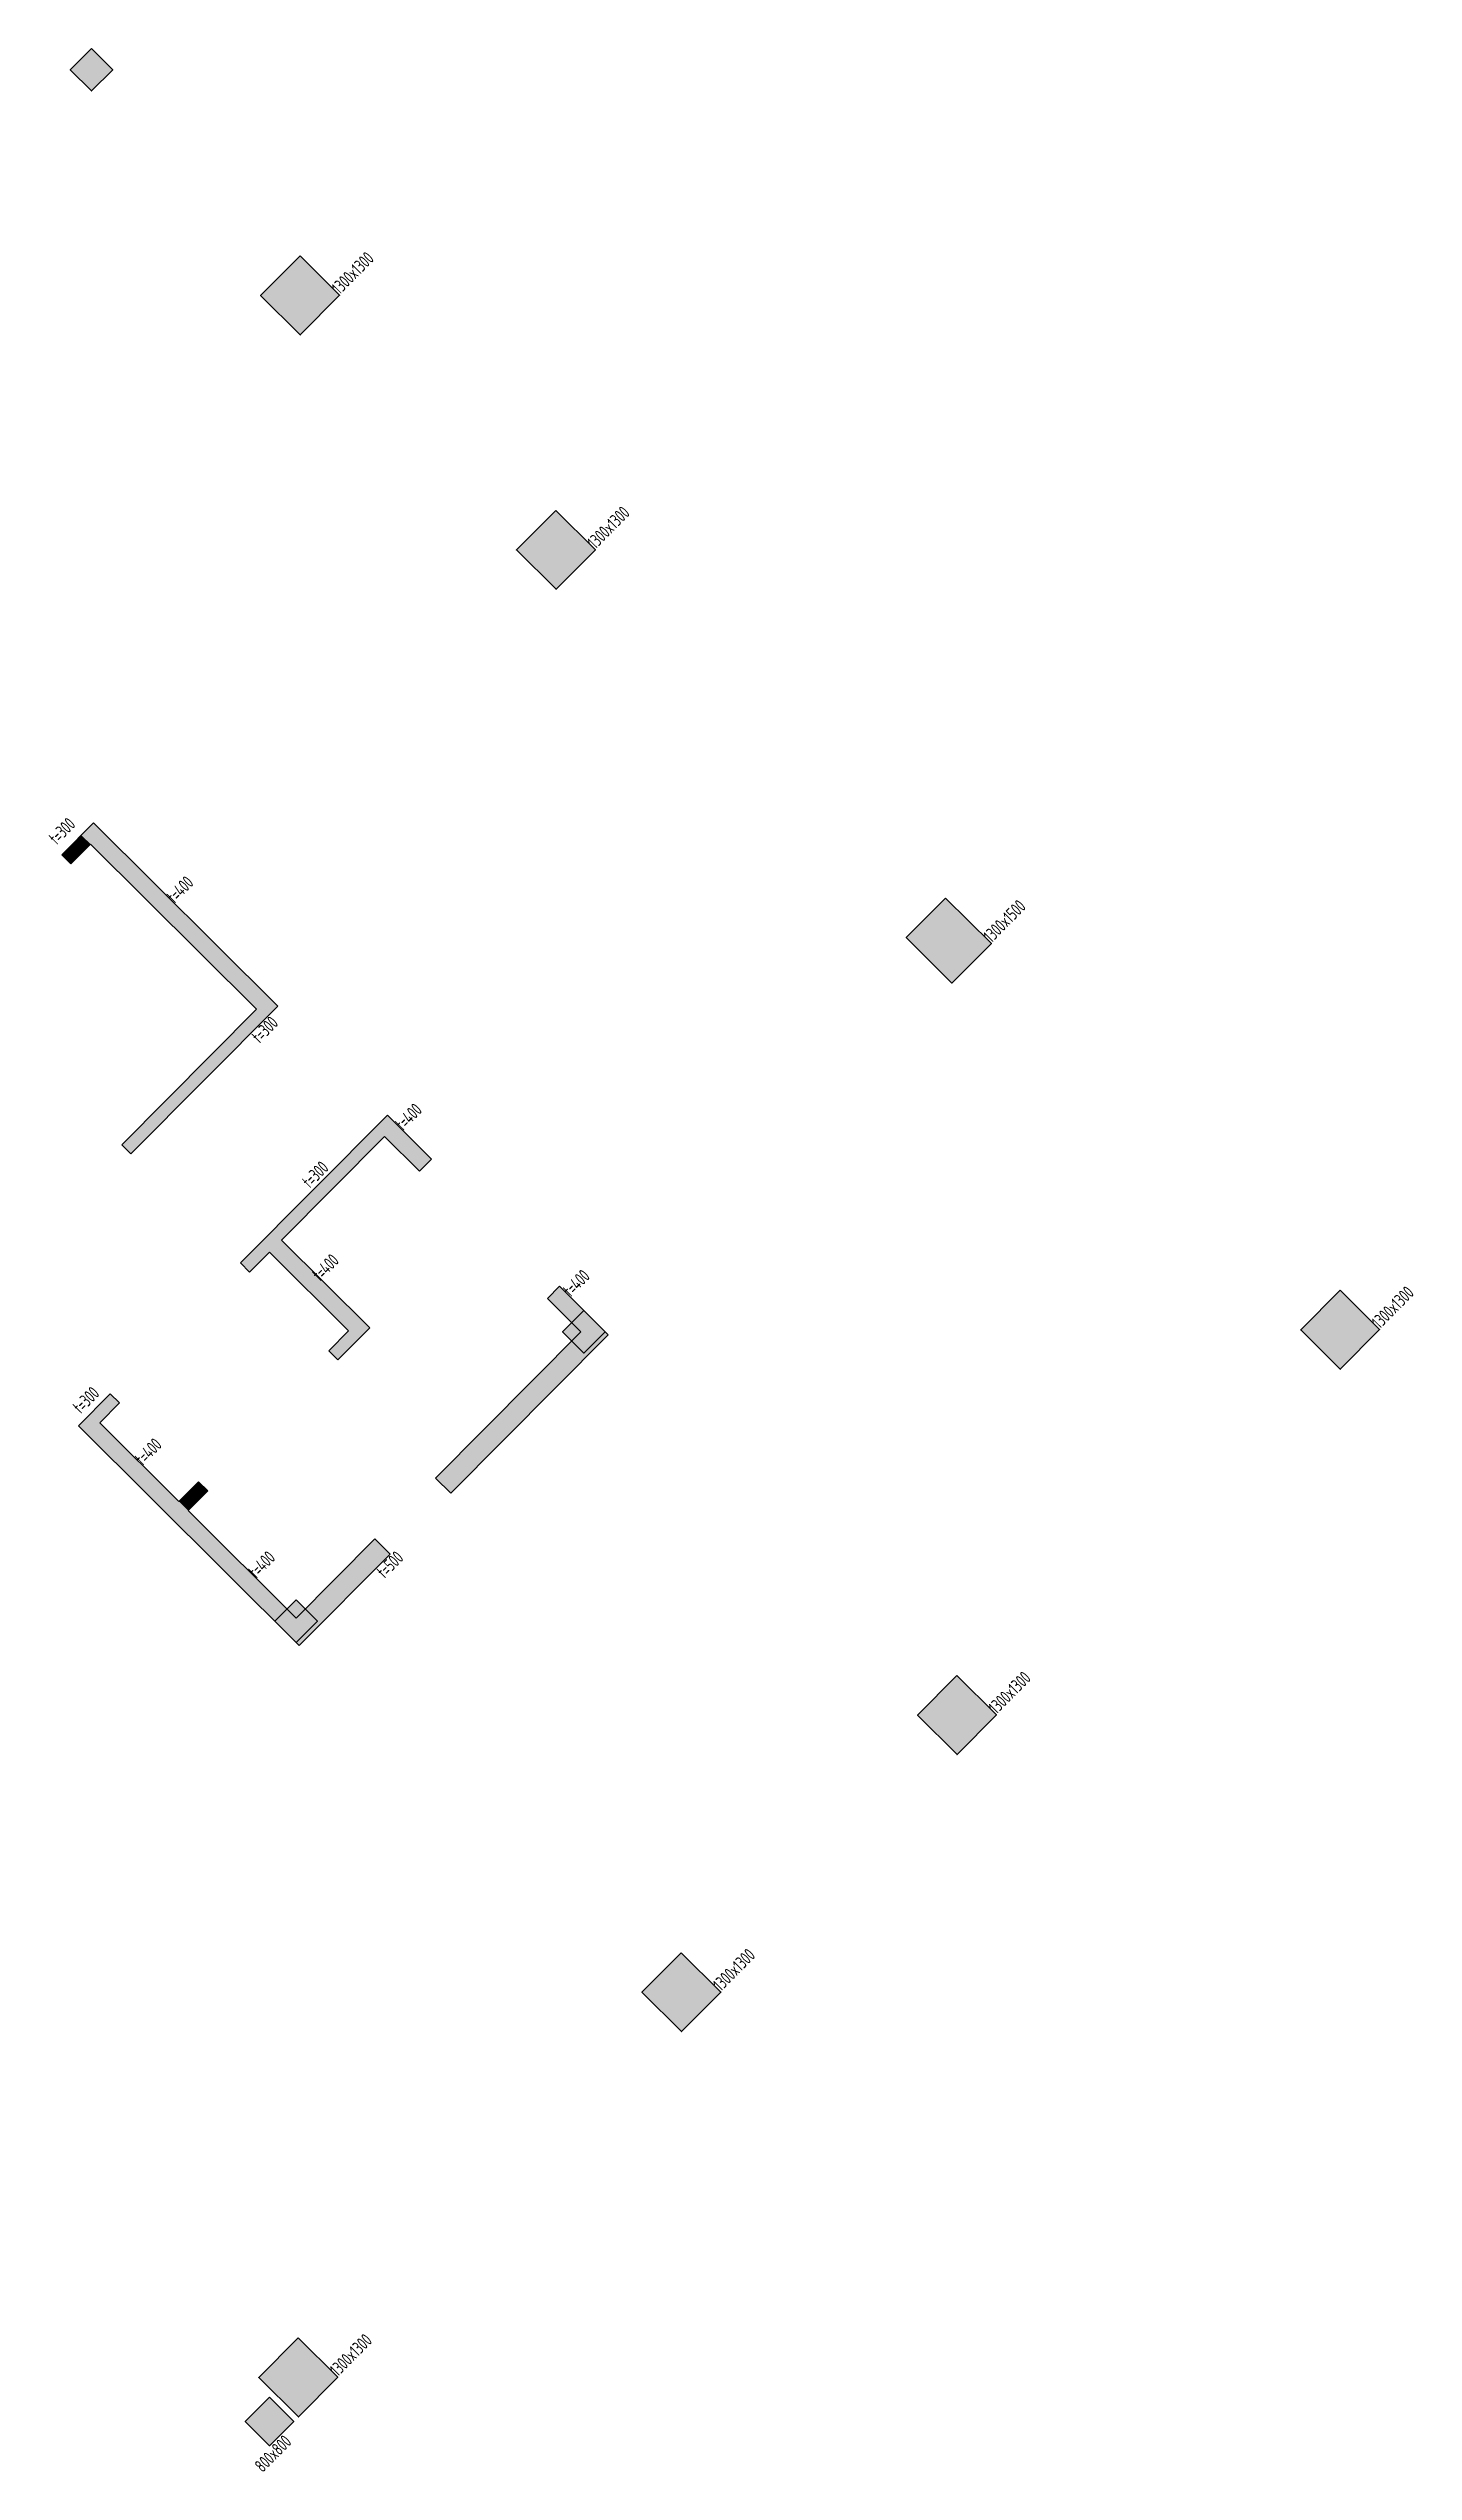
# Model space of a CAD drawing. Extents: x 517158726 to 519536726, y 3499539182 to 3501239182.
# Drawn here: x 518636664 to 518668446, y 3500070104 to 3500126518 of the extents above; entities that cross this region are included whole.
import ezdxf
from ezdxf.enums import TextEntityAlignment as Align

# ---------------------------------------------------------------- set-up
doc = ezdxf.new("R2010")
doc.units = 0
doc.header["$LTSCALE"] = 500
doc.header["$MEASUREMENT"] = 0
doc.layers.get('0').update_dxf_attribs({"linetype": 'CONTINUOUS'})
for name, color, linetype, plot in [('__覆盖_A10-1楼地上客房部分轴网（1：100）_TEN25IWP$0$C-XREF-SLCT', 7, 'CONTINUOUS', False), ('C-XREF-SLCT', 7, 'CONTINUOUS', False), ('S_POST_OTHE', 110, 'CONTINUOUS', False)]:
    doc.layers.add(name, color=color, linetype=linetype, plot=plot)
for name, color, linetype in [('S_COLU', 2, 'CONTINUOUS'), ('S_COLU_HACH', 15, 'CONTINUOUS'), ('S_WALL', 2, 'CONTINUOUS'), ('S_WALL_HACH', 30, 'CONTINUOUS')]:
    doc.layers.add(name, color=color, linetype=linetype)
doc.styles.add('__覆盖_A10-1楼地上客房部分轴网（1：100）_TEN25IWP$0$Acs', font='Tssdeng.shx', dxfattribs={"width": 0.7, "bigfont": 'Tssdchn.shx'})
doc.styles.add('Acs', font='STFANGSO.TTF', dxfattribs={"width": 0.7})
doc.styles.add('TH-STYLE3', font='tssdeng.shx', dxfattribs={"width": 0.7, "bigfont": 'tssdchn.shx'})

msp = doc.modelspace()

# ---------------------------------------------------------------- texts
at = {"layer": 'S_POST_OTHE', "style": 'TH-STYLE3', "width": 0.7}
for s, p in [('1300x1300', (518643442, 3500120771)), ('1300x1300', (518649398, 3500114847)), ('1300x1500', (518658616, 3500105680)), ('1300x1300', (518667656, 3500096690)), ('1300x1300', (518658736, 3500087720)), ('1300x1300', (518652319, 3500081268)), ('1300x1300', (518643399, 3500072298)), ('800x800', (518641650, 3500070066))]:
    msp.add_text(s, height=300, rotation=45.1571, dxfattribs=at).set_placement(p)
msp.add_text('t=300', height=300, rotation=45.1571, dxfattribs=at).set_placement((518636873, 3500108405), align=Align.TOP_CENTER)
for s, p in [('t=400', (518639832, 3500106831)), ('t=300', (518641807, 3500103569)), ('t=400', (518645153, 3500101539)), ('t=300', (518642980, 3500100197)), ('t=400', (518643218, 3500098033)), ('t=400', (518649060, 3500097669)), ('t=300', (518637644, 3500094946)), ('t=400', (518639094, 3500093744)), ('t=400', (518641735, 3500091117)), ('t=500', (518644722, 3500091115))]:
    msp.add_text(s, height=300, rotation=45.1571, dxfattribs=at).set_placement(p, align=Align.CENTER)

# ---------------------------------------------------------------- blocks, each defined once
blk = doc.blocks.new('AcsAcadShareArea')
for points in [[(0, 0), (118900, 0), (118900, 85000), (0, 85000)], [(6892.9, 0), (28409.4, 0), (28409.4, 2708.4), (6892.9, 2708.4)], [(0, 0), (6892.9, 0), (6892.9, 2699.2), (0, 2699.2)], [(0, 733), (0, 733), (0, 0), (0, 0)]]:
    blk.add_lwpolyline(points, close=True)
at = {"insert": (596.8, 1991.4), "char_height": 1000, "width": 6073.9, "attachment_point": 1, "style": 'Acs'}
blk.add_mtext('唯一编号：', dxfattribs=at)
at = {"style": 'Acs', "width": 0.8}
blk.add_attdef('唯一编号', (7537.4, 860.8), '', height=1000, dxfattribs=at)
blk = doc.blocks.new('__覆盖_A10-1楼地上客房部分轴网（1：100）_TEN25IWP$0$AcsAcadShareArea')
for points in [[(0, 0), (118900, 0), (118900, 85000), (0, 85000)], [(6892.9, 0), (28409.4, 0), (28409.4, 2708.4), (6892.9, 2708.4)], [(0, 0), (6892.9, 0), (6892.9, 2699.2), (0, 2699.2)], [(0, 733), (0, 733), (0, 0), (0, 0)]]:
    blk.add_lwpolyline(points, close=True)
at = {"insert": (596.8, 1991.4), "char_height": 1000, "width": 6073.9, "attachment_point": 1, "style": '__覆盖_A10-1楼地上客房部分轴网（1：100）_TEN25IWP$0$Acs'}
blk.add_mtext('唯一编号：', dxfattribs=at)
at = {"style": '__覆盖_A10-1楼地上客房部分轴网（1：100）_TEN25IWP$0$Acs', "width": 0.8}
blk.add_attdef('唯一编号', (7537.4, 860.8), '', height=1000, dxfattribs=at)

# ---------------------------------------------------------------- linework, layer by layer
at = {"layer": 'S_COLU', "linetype": 'ByBlock', "lineweight": 35}
for points in [[(518637664, 3500126518), (518637170, 3500126022), (518637666, 3500125528), (518638160, 3500126024)], [(518642521, 3500121687), (518641604, 3500120766), (518642526, 3500119849), (518643442, 3500120771)], [(518648477, 3500115764), (518647560, 3500114842), (518648482, 3500113926), (518649398, 3500114847)], [(518657552, 3500106738), (518656636, 3500105816), (518657699, 3500104759), (518658616, 3500105680)], [(518649129, 3500097134), (518648635, 3500096637), (518649132, 3500096144), (518649625, 3500096640)], [(518666735, 3500097606), (518665818, 3500096684), (518666740, 3500095768), (518667656, 3500096690)], [(518642430, 3500090398), (518641936, 3500089901), (518642432, 3500089408), (518642926, 3500089904)], [(518657814, 3500088637), (518656898, 3500087715), (518657819, 3500086798), (518658736, 3500087720)], [(518651397, 3500082184), (518650481, 3500081263), (518651402, 3500080346), (518652319, 3500081268)], [(518642477, 3500073215), (518641560, 3500072293), (518642482, 3500071377), (518643399, 3500072298)], [(518641809, 3500071834), (518641245, 3500071267), (518641812, 3500070703), (518642376, 3500071270)]]:
    msp.add_lwpolyline(points, close=True, dxfattribs=at)
at = {"layer": 'S_COLU_HACH', "ltscale": 3}
for points in [[(518637666, 3500125528), (518637170, 3500126022), (518638160, 3500126024), (518637664, 3500126518)], [(518641604, 3500120766), (518642526, 3500119849), (518642521, 3500121687), (518643442, 3500120771)], [(518647560, 3500114842), (518648482, 3500113926), (518648477, 3500115764), (518649398, 3500114847)], [(518656636, 3500105816), (518657699, 3500104759), (518657552, 3500106738), (518658616, 3500105680)], [(518648635, 3500096637), (518649132, 3500096144), (518649129, 3500097134), (518649625, 3500096640)], [(518665818, 3500096684), (518666740, 3500095768), (518666735, 3500097606), (518667656, 3500096690)], [(518641936, 3500089901), (518642432, 3500089408), (518642430, 3500090398), (518642926, 3500089904)], [(518656898, 3500087715), (518657819, 3500086798), (518657814, 3500088637), (518658736, 3500087720)], [(518650481, 3500081263), (518651402, 3500080346), (518651397, 3500082184), (518652319, 3500081268)], [(518641560, 3500072293), (518642482, 3500071377), (518642477, 3500073215), (518643399, 3500072298)], [(518641812, 3500070703), (518641245, 3500071267), (518642376, 3500071270), (518641809, 3500071834)]]:
    msp.add_solid(points, dxfattribs=at)
at = {"layer": 'S_WALL', "linetype": 'ByBlock'}
msp.add_lwpolyline([(518638583, 3500100782), (518642003, 3500104221), (518637713, 3500108487), (518636973, 3500107742), (518637185, 3500107531), (518637644, 3500107992), (518641508, 3500104148), (518638370, 3500100993)], close=True, dxfattribs=at)
for points in [[(518644555, 3500101682), (518641135, 3500098243), (518641348, 3500098031), (518641807, 3500098492), (518643650, 3500096659), (518643192, 3500096198), (518643404, 3500095987), (518644145, 3500096731), (518642089, 3500098776), (518644486, 3500101187), (518645302, 3500100376), (518645584, 3500100659), (518644555, 3500101682), (518644555, 3500101682), (518644555, 3500101682)], [(518646029, 3500092882), (518649696, 3500096569), (518648562, 3500097698), (518648280, 3500097414), (518649059, 3500096638), (518645675, 3500093235), (518646029, 3500092882)], [(518644619, 3500091464), (518644264, 3500091817), (518642431, 3500089973), (518639914, 3500092477), (518640372, 3500092938), (518640159, 3500093149), (518639701, 3500092688), (518637858, 3500094522), (518638316, 3500094983), (518638103, 3500095194), (518637363, 3500094450), (518642503, 3500089337), (518644619, 3500091464)]]:
    msp.add_lwpolyline(points, dxfattribs=at)
at = {"layer": 'S_WALL_HACH', "ltscale": 3}
for points in [[(518637431, 3500108203), (518637713, 3500108487), (518641721, 3500103937), (518642003, 3500104221)], [(518637185, 3500107531), (518636973, 3500107742), (518637644, 3500107992), (518637431, 3500108203)], [(518638370, 3500100993), (518638583, 3500100782), (518641508, 3500104148), (518641721, 3500103937)], [(518645302, 3500100376), (518645584, 3500100659), (518644273, 3500101398), (518644555, 3500101682)], [(518641348, 3500098031), (518641135, 3500098243), (518644486, 3500101187), (518644273, 3500101398)], [(518641807, 3500098492), (518642089, 3500098776), (518643650, 3500096659), (518643932, 3500096943)], [(518648280, 3500097414), (518648562, 3500097698), (518649059, 3500096638), (518649342, 3500096922)], [(518643192, 3500096198), (518643404, 3500095987), (518643932, 3500096943), (518644145, 3500096731)], [(518649342, 3500096922), (518649696, 3500096569), (518645675, 3500093235), (518646029, 3500092882)], [(518637576, 3500094238), (518637363, 3500094450), (518638316, 3500094983), (518638103, 3500095194)], [(518642785, 3500089621), (518642503, 3500089337), (518637858, 3500094522), (518637576, 3500094238)], [(518639701, 3500092688), (518639914, 3500092477), (518640159, 3500093149), (518640372, 3500092938)], [(518642785, 3500089621), (518642431, 3500089973), (518644619, 3500091464), (518644264, 3500091817)]]:
    msp.add_solid(points, dxfattribs=at)

# ---------------------------------------------------------------- block references
at = {"layer": '__覆盖_A10-1楼地上客房部分轴网（1：100）_TEN25IWP$0$C-XREF-SLCT', "xscale": 20, "yscale": 20, "zscale": 20}
msp.add_blockref('__覆盖_A10-1楼地上客房部分轴网（1：100）_TEN25IWP$0$AcsAcadShareArea', (517158726, 3499539182), dxfattribs=at).add_auto_attribs({'唯一编号': '1#楼地上客房部分轴网（1：100）'})
at = {"layer": 'C-XREF-SLCT', "xscale": 20, "yscale": 20, "zscale": 20}
msp.add_blockref('AcsAcadShareArea', (517158726, 3499539182), dxfattribs=at).add_auto_attribs({'唯一编号': 'colu'})

msp.set_redraw_order([(e.dxf.handle, doc.entitydb.next_handle()) for e in msp.query("TEXT MTEXT ATTDEF DIMENSION ARC_DIMENSION")])  # texts and dimensions are drawn at this point

doc.saveas('drawing.dxf')
